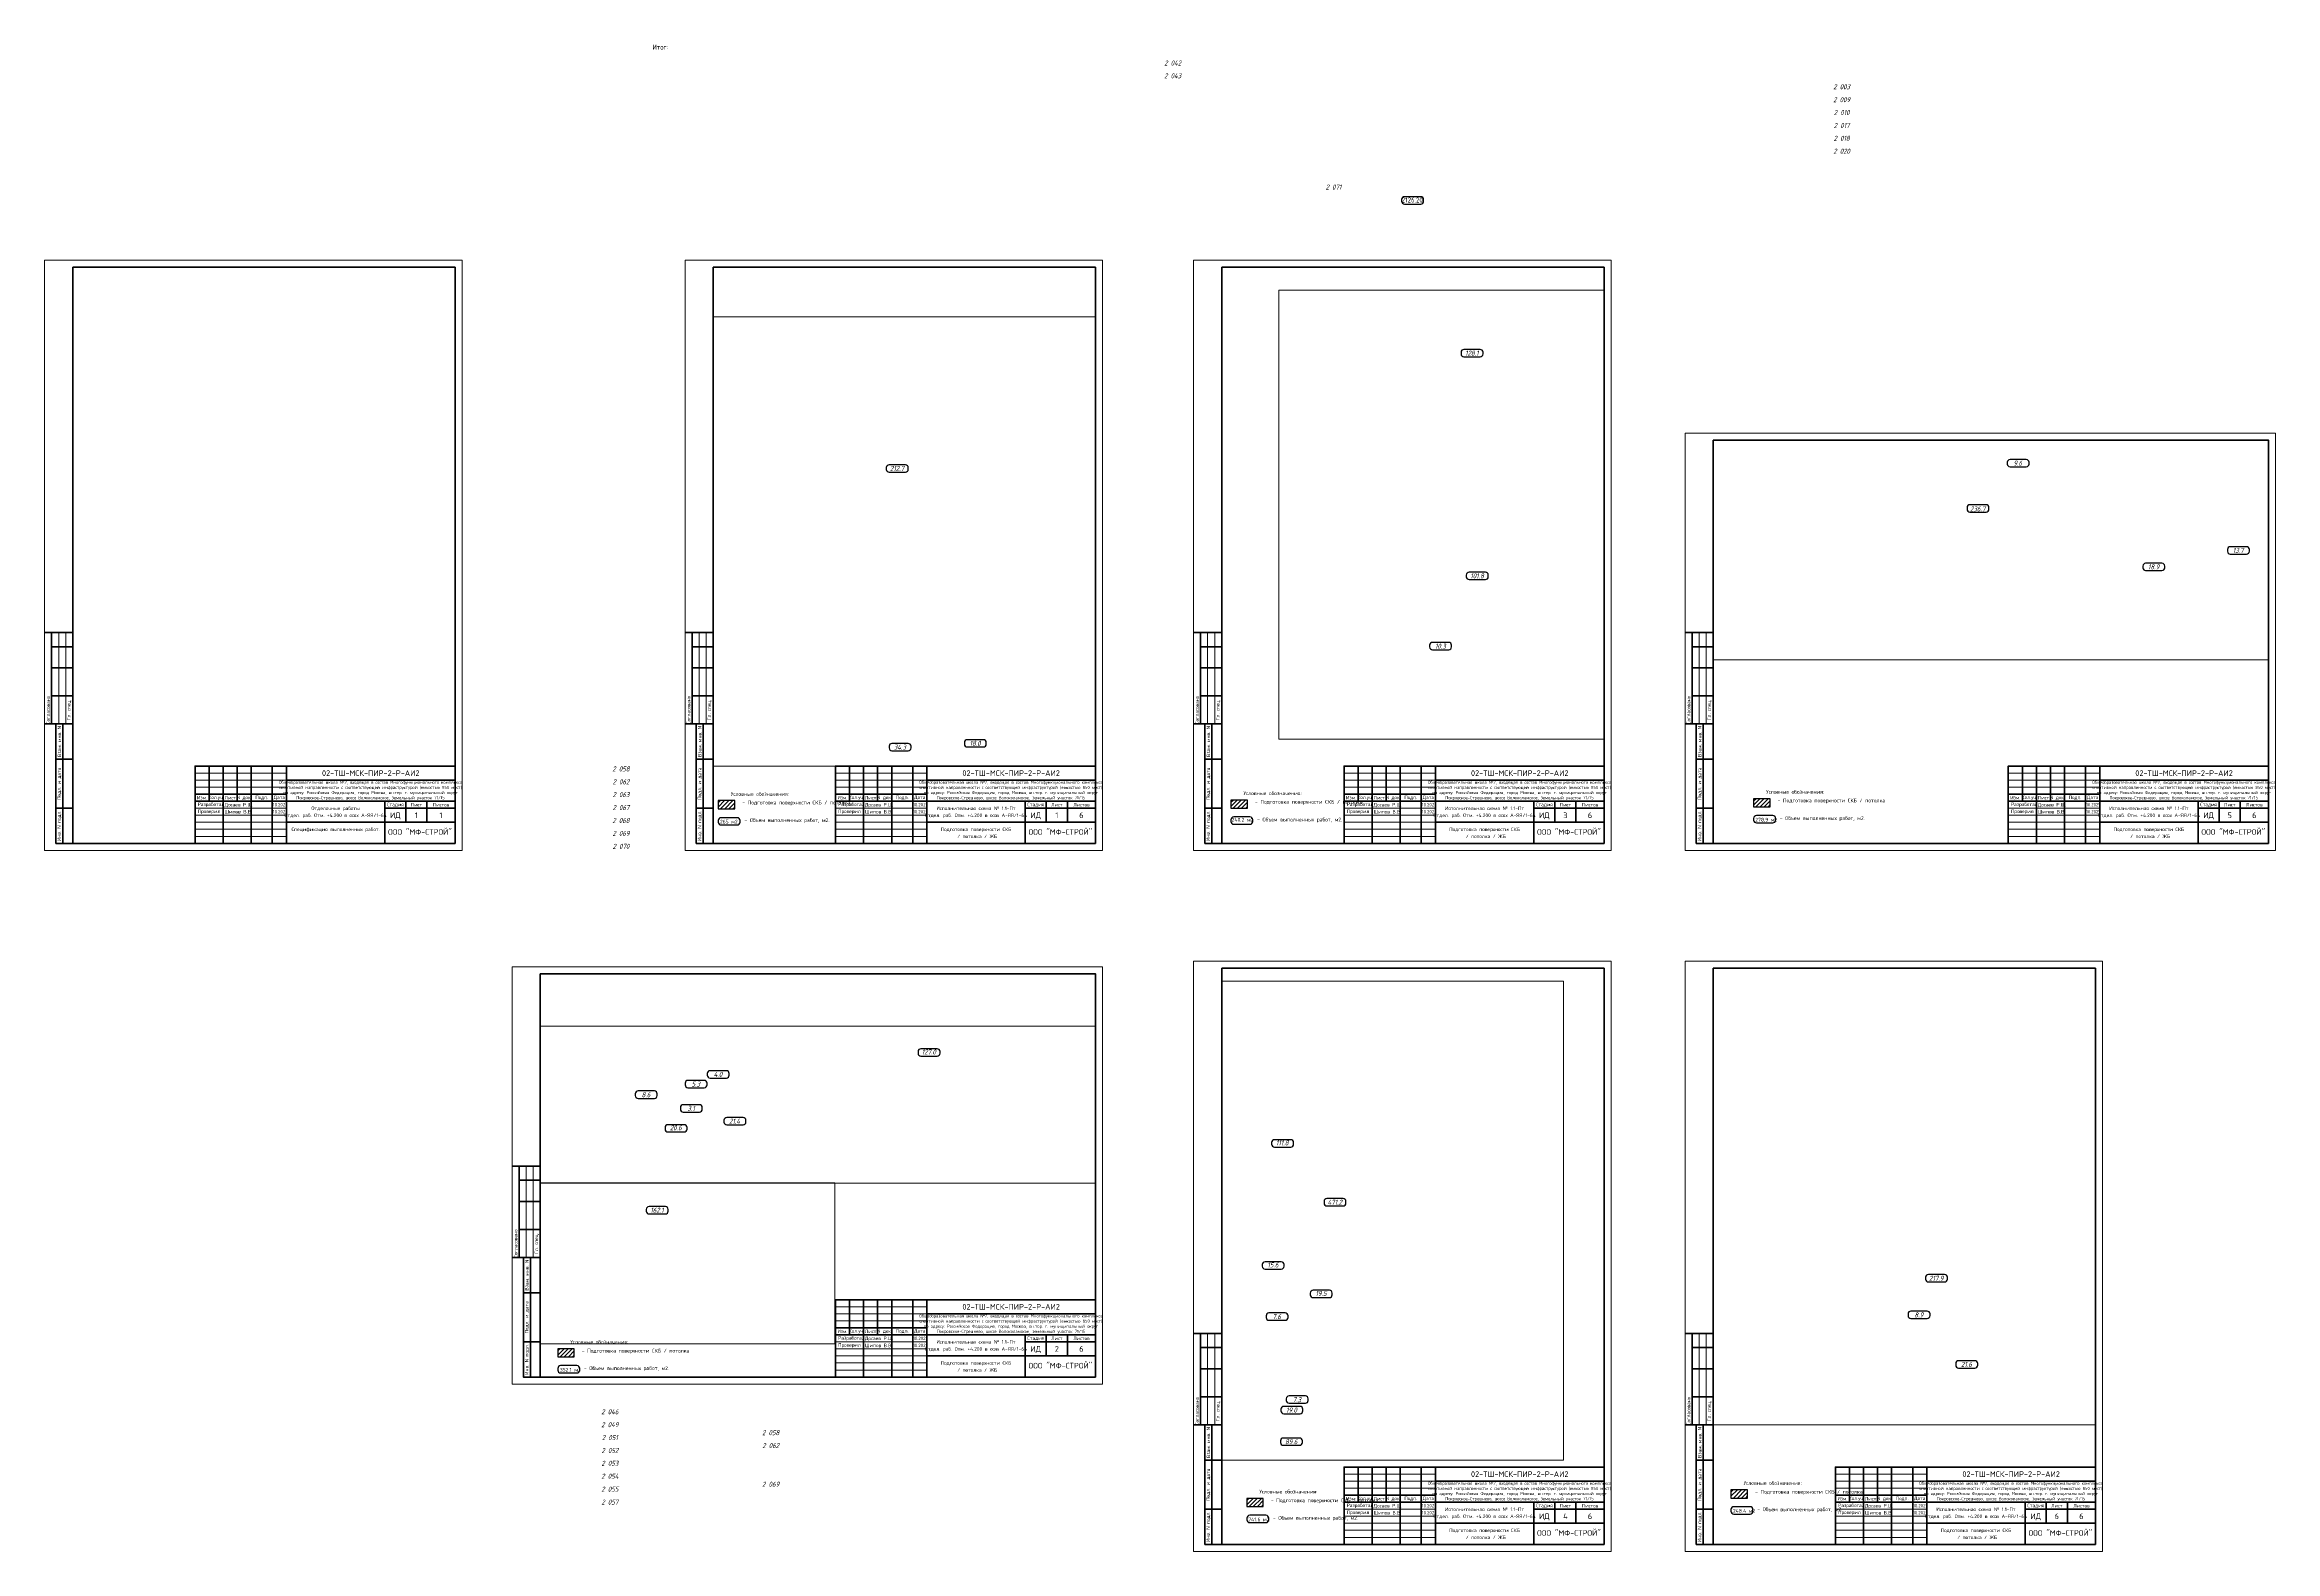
# Paper-space layout '2э' of a CAD drawing. Header units: millimetres. Extents: x 0 to 1587, y 0 to 1072.
import ezdxf
from ezdxf.enums import TextEntityAlignment as Align

# ---------------------------------------------------------------- set-up
doc = ezdxf.new("R2018")
doc.units = ezdxf.units.MM
doc.layers.add('0)ВЭ', color=7, linetype='Continuous', lineweight=15)
doc.layers.add('Условные обозначения', color=90, linetype='Continuous')
doc.styles.get("Standard").update_dxf_attribs({"font": 'arial.ttf'})
doc.styles.add('СПДС', font='isocpeur.ttf', dxfattribs={"width": 0.9})

# ---------------------------------------------------------------- blocks, each defined once
blk = doc.blocks.new('*U2200')
at = {"lineweight": 0}
blk.add_lwpolyline([(-292, -5), (5, -5), (5, 415), (-292, 415)], close=True, dxfattribs=at)
at = {"color": 0, "linetype": 'Continuous', "lineweight": 50}
blk.add_lwpolyline([(-272, 410), (0, 410), (0, 0), (-272, 0)], close=True, dxfattribs=at)
at = {"lineweight": 35}
for points in [[(-272, 150), (-292, 150)], [(-287, 85), (-287, 150)], [(-272, 140), (-287, 140)], [(-272, 125), (-287, 125)], [(-272, 105), (-287, 105)], [(-272, 85), (-292, 85)], [(-272, 85), (-284, 85), (-284, 0), (-272, 0)], [(-279, 0), (-279, 85)], [(-272, 60), (-284, 60)], [(-175, 55), (-175, 30)], [(-165, 55), (-165, 0)], [(-155, 55), (-155, 30)], [(-145, 55), (-145, 0)], [(-130, 55), (-130, 0)], [(-120, 55), (-120, 0)], [(-185, 35), (-120, 35)], [(-120, 45), (0, 45)], [(-272, 25), (-284, 25)], [(-185, 30), (0, 30)], [(-50, 30), (-50, 0)], [(-50, 25), (0, 25)], [(-35, 30), (-35, 15)], [(-20, 30), (-20, 15)], [(-120, 15), (0, 15)]]:
    blk.add_lwpolyline(points, dxfattribs=at)
at = {"lineweight": 18}
for points in [[(-282, 85), (-282, 150)], [(-277, 85), (-277, 150)], [(-185, 50), (-120, 50)], [(-185, 45), (-120, 45)], [(-185, 40), (-120, 40)], [(-185, 25), (-120, 25)], [(-185, 20), (-120, 20)], [(-185, 15), (-120, 15)], [(-185, 10), (-120, 10)], [(-185, 5), (-120, 5)]]:
    blk.add_lwpolyline(points, dxfattribs=at)
at = {"lineweight": 35}
blk.add_lwpolyline([(-185, 0), (0, 0), (0, 55), (-185, 55)], close=True, dxfattribs=at)
at = {"lineweight": 0}
blk.add_lwpolyline([(0, -5), (5, -5), (5, 0)], dxfattribs=at)
at = {"lineweight": -2, "char_height": 2.5, "attachment_point": 5, "rotation": 90, "style": 'СПДС'}
for s, insert, width in [('Согласовано', (-289.5, 95), 19.991), ('Гл. спец.', (-274.5, 95), 19.991), ('Взам. инв. N', (-281.5, 72.5), 24.991), ('Подл. и дата', (-281.5, 42.5), 34.991), ('Инв. N подл.', (-281.5, 12.5), 24.991)]:
    blk.add_mtext(s, dxfattribs=dict(at, insert=insert, width=width))
at = {"lineweight": -2, "char_height": 2.5, "style": 'СПДС'}
for s, insert, width, attachment_point in [('Изм.', (-180, 32.5), 10, 5), ('Кол.уч.', (-170, 32.5), 10, 5), ('Лист', (-160, 32.5), 10, 5), ('N док.', (-150, 32.5), 10, 5), ('Подп.', (-137.5, 32.5), 15, 5), ('Дата', (-125, 32.5), 10, 5), ('Разработал', (-183.1, 27.5), 17.953, 4), ('Проверил', (-183.1, 22.5), 17.953, 4), ('Стадия', (-42.5, 27.5), 15, 5), ('Лист', (-27.5, 27.5), 15, 5), ('Листов', (-10, 27.5), 20, 5)]:
    blk.add_mtext(s, dxfattribs=dict(at, insert=insert, width=width, attachment_point=attachment_point))
at = {"insert": (-119.3, 44.6), "char_height": 2.2, "attachment_point": 1, "style": 'СПДС'}
blk.add_mtext_dynamic_manual_height_columns('\\pxqc;Общеобразовательная школа №2, входящая в состав Многофункционального комплекса спортивной направленности с соответствующей инфраструктурой (емкостью 850 мест) \\Pпо адресу: Российская Федерация, город Москва, вн.тер. г. муниципальный округ Покровское-Стрешнево, шоссе Волоколамское, земельный участок 71/15', width=118.293, gutter_width=0, heights=[15.2], dxfattribs=at)
at = {"lineweight": 30, "width": 0.9, "flags": 104}
blk.add_attdef('ШАПКА', text='', height=3, dxfattribs=at).set_placement((-135, 281), align=Align.MIDDLE_CENTER)
at = {"style": 'СПДС'}
for tag, height, p in [('ШИФР_ПРОЕКТА', 4, (-60, 50)), ('НАИМЕНОВАНИЕ_ОБЪЕКТА2', 2.5, (-85, 20)), ('НАИМЕНОВАНИЕ_ОБЪЕКТА', 2.5, (-85, 25)), ('СТАДИЯ', 4, (-42.5, 20)), ('ЛИСТ_первый', 4, (-27.5, 20)), ('ЛИСТОВ', 4, (-10, 20)), ('НАИМЕНОВАНИЕ_ЧЕРТЕЖА2', 2.5, (-85, 5)), ('НАИМЕНОВАНИЕ_ЧЕРТЕЖА1', 2.5, (-85, 10)), ('ОРГАНИЗАЦИЯ_РАЗРАБОТЧИК1', 4, (-25, 8.1))]:
    blk.add_attdef(tag, text='', height=height, dxfattribs=at).set_placement(p, align=Align.MIDDLE_CENTER)
for tag, p in [('РАЗРАБОТЧИК', (-164, 27.5)), ('РУК.ГРУППЫ', (-164, 22.5))]:
    blk.add_attdef(tag, text='', height=2.5, dxfattribs=at).set_placement(p, align=Align.MIDDLE_LEFT)
at = {"style": 'СПДС', "width": 0.9}
for p in [(-129.6, 26.4), (-129.6, 21.4)]:
    blk.add_attdef('ДАТА', p, '', height=2.3, dxfattribs=at)
blk = doc.blocks.new('*U2201')
at = {"lineweight": 0}
blk.add_lwpolyline([(-292, -5), (5, -5), (5, 415), (-292, 415)], close=True, dxfattribs=at)
at = {"color": 0, "linetype": 'Continuous', "lineweight": 50}
blk.add_lwpolyline([(-272, 410), (0, 410), (0, 0), (-272, 0)], close=True, dxfattribs=at)
at = {"lineweight": 35}
for points in [[(-272, 150), (-292, 150)], [(-287, 85), (-287, 150)], [(-272, 140), (-287, 140)], [(-272, 125), (-287, 125)], [(-272, 105), (-287, 105)], [(-272, 85), (-292, 85)], [(-272, 85), (-284, 85), (-284, 0), (-272, 0)], [(-279, 0), (-279, 85)], [(-272, 60), (-284, 60)], [(-175, 55), (-175, 30)], [(-165, 55), (-165, 0)], [(-155, 55), (-155, 30)], [(-145, 55), (-145, 0)], [(-130, 55), (-130, 0)], [(-120, 55), (-120, 0)], [(-185, 35), (-120, 35)], [(-120, 45), (0, 45)], [(-272, 25), (-284, 25)], [(-185, 30), (0, 30)], [(-50, 30), (-50, 0)], [(-50, 25), (0, 25)], [(-35, 30), (-35, 15)], [(-20, 30), (-20, 15)], [(-120, 15), (0, 15)]]:
    blk.add_lwpolyline(points, dxfattribs=at)
at = {"lineweight": 18}
for points in [[(-282, 85), (-282, 150)], [(-277, 85), (-277, 150)], [(-185, 50), (-120, 50)], [(-185, 45), (-120, 45)], [(-185, 40), (-120, 40)], [(-185, 25), (-120, 25)], [(-185, 20), (-120, 20)], [(-185, 15), (-120, 15)], [(-185, 10), (-120, 10)], [(-185, 5), (-120, 5)]]:
    blk.add_lwpolyline(points, dxfattribs=at)
at = {"lineweight": 35}
blk.add_lwpolyline([(-185, 0), (0, 0), (0, 55), (-185, 55)], close=True, dxfattribs=at)
at = {"lineweight": 0}
blk.add_lwpolyline([(0, -5), (5, -5), (5, 0)], dxfattribs=at)
at = {"lineweight": -2, "char_height": 2.5, "attachment_point": 5, "rotation": 90, "style": 'СПДС'}
for s, insert, width in [('Согласовано', (-289.5, 95), 19.991), ('Гл. спец.', (-274.5, 95), 19.991), ('Взам. инв. N', (-281.5, 72.5), 24.991), ('Подл. и дата', (-281.5, 42.5), 34.991), ('Инв. N подл.', (-281.5, 12.5), 24.991)]:
    blk.add_mtext(s, dxfattribs=dict(at, insert=insert, width=width))
at = {"lineweight": -2, "char_height": 2.5, "style": 'СПДС'}
for s, insert, width, attachment_point in [('Изм.', (-180, 32.5), 10, 5), ('Кол.уч.', (-170, 32.5), 10, 5), ('Лист', (-160, 32.5), 10, 5), ('N док.', (-150, 32.5), 10, 5), ('Подп.', (-137.5, 32.5), 15, 5), ('Дата', (-125, 32.5), 10, 5), ('Разработал', (-183.1, 27.5), 17.953, 4), ('Проверил', (-183.1, 22.5), 17.953, 4), ('Стадия', (-42.5, 27.5), 15, 5), ('Лист', (-27.5, 27.5), 15, 5), ('Листов', (-10, 27.5), 20, 5)]:
    blk.add_mtext(s, dxfattribs=dict(at, insert=insert, width=width, attachment_point=attachment_point))
at = {"insert": (-119.3, 44.6), "char_height": 2.2, "attachment_point": 1, "style": 'СПДС'}
blk.add_mtext_dynamic_manual_height_columns('\\pxqc;Общеобразовательная школа №2, входящая в состав Многофункционального комплекса спортивной направленности с соответствующей инфраструктурой (емкостью 850 мест) \\Pпо адресу: Российская Федерация, город Москва, вн.тер. г. муниципальный округ Покровское-Стрешнево, шоссе Волоколамское, земельный участок 71/15', width=118.293, gutter_width=0, heights=[15.2], dxfattribs=at)
at = {"lineweight": 30, "width": 0.9, "flags": 104}
blk.add_attdef('ШАПКА', text='', height=3, dxfattribs=at).set_placement((-135, 281), align=Align.MIDDLE_CENTER)
at = {"style": 'СПДС'}
for tag, height, p in [('ШИФР_ПРОЕКТА', 4, (-60, 50)), ('НАИМЕНОВАНИЕ_ОБЪЕКТА2', 2.5, (-85, 20)), ('НАИМЕНОВАНИЕ_ОБЪЕКТА', 2.5, (-85, 25)), ('СТАДИЯ', 4, (-42.5, 20)), ('ЛИСТ_первый', 4, (-27.5, 20)), ('ЛИСТОВ', 4, (-10, 20)), ('НАИМЕНОВАНИЕ_ЧЕРТЕЖА2', 2.5, (-85, 5)), ('НАИМЕНОВАНИЕ_ЧЕРТЕЖА1', 2.5, (-85, 10)), ('ОРГАНИЗАЦИЯ_РАЗРАБОТЧИК1', 4, (-25, 8.1))]:
    blk.add_attdef(tag, text='', height=height, dxfattribs=at).set_placement(p, align=Align.MIDDLE_CENTER)
for tag, p in [('РАЗРАБОТЧИК', (-164, 27.5)), ('РУК.ГРУППЫ', (-164, 22.5))]:
    blk.add_attdef(tag, text='', height=2.5, dxfattribs=at).set_placement(p, align=Align.MIDDLE_LEFT)
at = {"style": 'СПДС', "width": 0.9}
for p in [(-129.6, 26.4), (-129.6, 21.4)]:
    blk.add_attdef('ДАТА', p, '', height=2.3, dxfattribs=at)
blk = doc.blocks.new('*U2202')
at = {"lineweight": 0}
blk.add_lwpolyline([(-415, -5), (5, -5), (5, 292), (-415, 292)], close=True, dxfattribs=at)
at = {"color": 0, "linetype": 'Continuous', "lineweight": 50}
blk.add_lwpolyline([(-395, 287), (0, 287), (0, 0), (-395, 0)], close=True, dxfattribs=at)
at = {"lineweight": 35}
for points in [[(-395, 150), (-415, 150)], [(-410, 85), (-410, 150)], [(-395, 140), (-410, 140)], [(-395, 125), (-410, 125)], [(-395, 105), (-410, 105)], [(-395, 85), (-415, 85)], [(-395, 85), (-407, 85), (-407, 0), (-395, 0)], [(-402, 0), (-402, 85)], [(-395, 60), (-407, 60)], [(-175, 55), (-175, 30)], [(-165, 55), (-165, 0)], [(-155, 55), (-155, 30)], [(-145, 55), (-145, 0)], [(-130, 55), (-130, 0)], [(-120, 55), (-120, 0)], [(-185, 35), (-120, 35)], [(-120, 45), (0, 45)], [(-395, 25), (-407, 25)], [(-185, 30), (0, 30)], [(-50, 30), (-50, 0)], [(-50, 25), (0, 25)], [(-35, 30), (-35, 15)], [(-20, 30), (-20, 15)], [(-120, 15), (0, 15)]]:
    blk.add_lwpolyline(points, dxfattribs=at)
at = {"lineweight": 18}
for points in [[(-405, 85), (-405, 150)], [(-400, 85), (-400, 150)], [(-185, 50), (-120, 50)], [(-185, 45), (-120, 45)], [(-185, 40), (-120, 40)], [(-185, 25), (-120, 25)], [(-185, 20), (-120, 20)], [(-185, 15), (-120, 15)], [(-185, 10), (-120, 10)], [(-185, 5), (-120, 5)]]:
    blk.add_lwpolyline(points, dxfattribs=at)
at = {"lineweight": 35}
blk.add_lwpolyline([(-185, 0), (0, 0), (0, 55), (-185, 55)], close=True, dxfattribs=at)
at = {"lineweight": 0}
blk.add_lwpolyline([(0, -5), (5, -5), (5, 0)], dxfattribs=at)
at = {"lineweight": -2, "char_height": 2.5, "attachment_point": 5, "rotation": 90, "style": 'СПДС'}
for s, insert, width in [('Согласовано', (-412.5, 95), 19.991), ('Гл. спец.', (-397.5, 95), 19.991), ('Взам. инв. N', (-404.5, 72.5), 24.991), ('Подл. и дата', (-404.5, 42.5), 34.991), ('Инв. N подл.', (-404.5, 12.5), 24.991)]:
    blk.add_mtext(s, dxfattribs=dict(at, insert=insert, width=width))
at = {"lineweight": -2, "char_height": 2.5, "style": 'СПДС'}
for s, insert, width, attachment_point in [('Изм.', (-180, 32.5), 10, 5), ('Кол.уч.', (-170, 32.5), 10, 5), ('Лист', (-160, 32.5), 10, 5), ('N док.', (-150, 32.5), 10, 5), ('Подп.', (-137.5, 32.5), 15, 5), ('Дата', (-125, 32.5), 10, 5), ('Разработал', (-183.1, 27.5), 17.953, 4), ('Проверил', (-183.1, 22.5), 17.953, 4), ('Стадия', (-42.5, 27.5), 15, 5), ('Лист', (-27.5, 27.5), 15, 5), ('Листов', (-10, 27.5), 20, 5)]:
    blk.add_mtext(s, dxfattribs=dict(at, insert=insert, width=width, attachment_point=attachment_point))
at = {"insert": (-119.3, 44.6), "char_height": 2.2, "attachment_point": 1, "style": 'СПДС'}
blk.add_mtext_dynamic_manual_height_columns('\\pxqc;Общеобразовательная школа №2, входящая в состав Многофункционального комплекса спортивной направленности с соответствующей инфраструктурой (емкостью 850 мест) \\Pпо адресу: Российская Федерация, город Москва, вн.тер. г. муниципальный округ Покровское-Стрешнево, шоссе Волоколамское, земельный участок 71/15', width=118.293, gutter_width=0, heights=[15.2], dxfattribs=at)
at = {"lineweight": 30, "width": 0.9, "flags": 104}
blk.add_attdef('ШАПКА', text='', height=3, dxfattribs=at).set_placement((-135, 281), align=Align.MIDDLE_CENTER)
at = {"style": 'СПДС'}
for tag, height, p in [('ШИФР_ПРОЕКТА', 4, (-60, 50)), ('НАИМЕНОВАНИЕ_ОБЪЕКТА2', 2.5, (-85, 20)), ('НАИМЕНОВАНИЕ_ОБЪЕКТА', 2.5, (-85, 25)), ('СТАДИЯ', 4, (-42.5, 20)), ('ЛИСТ_первый', 4, (-27.5, 20)), ('ЛИСТОВ', 4, (-10, 20)), ('НАИМЕНОВАНИЕ_ЧЕРТЕЖА2', 2.5, (-85, 5)), ('НАИМЕНОВАНИЕ_ЧЕРТЕЖА1', 2.5, (-85, 10)), ('ОРГАНИЗАЦИЯ_РАЗРАБОТЧИК1', 4, (-25, 8.1))]:
    blk.add_attdef(tag, text='', height=height, dxfattribs=at).set_placement(p, align=Align.MIDDLE_CENTER)
for tag, p in [('РАЗРАБОТЧИК', (-164, 27.5)), ('РУК.ГРУППЫ', (-164, 22.5))]:
    blk.add_attdef(tag, text='', height=2.5, dxfattribs=at).set_placement(p, align=Align.MIDDLE_LEFT)
at = {"style": 'СПДС', "width": 0.9}
for p in [(-129.6, 26.4), (-129.6, 21.4)]:
    blk.add_attdef('ДАТА', p, '', height=2.3, dxfattribs=at)
blk = doc.blocks.new('*U2198')
at = {"lineweight": 0}
blk.add_lwpolyline([(-292, -5), (5, -5), (5, 415), (-292, 415)], close=True, dxfattribs=at)
at = {"color": 0, "linetype": 'Continuous', "lineweight": 50}
blk.add_lwpolyline([(-272, 410), (0, 410), (0, 0), (-272, 0)], close=True, dxfattribs=at)
at = {"lineweight": 35}
for points in [[(-272, 150), (-292, 150)], [(-287, 85), (-287, 150)], [(-272, 140), (-287, 140)], [(-272, 125), (-287, 125)], [(-272, 105), (-287, 105)], [(-272, 85), (-292, 85)], [(-272, 85), (-284, 85), (-284, 0), (-272, 0)], [(-279, 0), (-279, 85)], [(-272, 60), (-284, 60)], [(-175, 55), (-175, 30)], [(-165, 55), (-165, 0)], [(-155, 55), (-155, 30)], [(-145, 55), (-145, 0)], [(-130, 55), (-130, 0)], [(-120, 55), (-120, 0)], [(-185, 35), (-120, 35)], [(-120, 45), (0, 45)], [(-272, 25), (-284, 25)], [(-185, 30), (0, 30)], [(-50, 30), (-50, 0)], [(-50, 25), (0, 25)], [(-35, 30), (-35, 15)], [(-20, 30), (-20, 15)], [(-120, 15), (0, 15)]]:
    blk.add_lwpolyline(points, dxfattribs=at)
at = {"lineweight": 18}
for points in [[(-282, 85), (-282, 150)], [(-277, 85), (-277, 150)], [(-185, 50), (-120, 50)], [(-185, 45), (-120, 45)], [(-185, 40), (-120, 40)], [(-185, 25), (-120, 25)], [(-185, 20), (-120, 20)], [(-185, 15), (-120, 15)], [(-185, 10), (-120, 10)], [(-185, 5), (-120, 5)]]:
    blk.add_lwpolyline(points, dxfattribs=at)
at = {"lineweight": 35}
blk.add_lwpolyline([(-185, 0), (0, 0), (0, 55), (-185, 55)], close=True, dxfattribs=at)
at = {"lineweight": 0}
blk.add_lwpolyline([(0, -5), (5, -5), (5, 0)], dxfattribs=at)
at = {"lineweight": -2, "char_height": 2.5, "attachment_point": 5, "rotation": 90, "style": 'СПДС'}
for s, insert, width in [('Согласовано', (-289.5, 95), 19.991), ('Гл. спец.', (-274.5, 95), 19.991), ('Взам. инв. N', (-281.5, 72.5), 24.991), ('Подл. и дата', (-281.5, 42.5), 34.991), ('Инв. N подл.', (-281.5, 12.5), 24.991)]:
    blk.add_mtext(s, dxfattribs=dict(at, insert=insert, width=width))
at = {"lineweight": -2, "char_height": 2.5, "style": 'СПДС'}
for s, insert, width, attachment_point in [('Изм.', (-180, 32.5), 10, 5), ('Кол.уч.', (-170, 32.5), 10, 5), ('Лист', (-160, 32.5), 10, 5), ('N док.', (-150, 32.5), 10, 5), ('Подп.', (-137.5, 32.5), 15, 5), ('Дата', (-125, 32.5), 10, 5), ('Разработал', (-183.1, 27.5), 17.953, 4), ('Проверил', (-183.1, 22.5), 17.953, 4), ('Стадия', (-42.5, 27.5), 15, 5), ('Лист', (-27.5, 27.5), 15, 5), ('Листов', (-10, 27.5), 20, 5)]:
    blk.add_mtext(s, dxfattribs=dict(at, insert=insert, width=width, attachment_point=attachment_point))
at = {"insert": (-119.3, 44.6), "char_height": 2.2, "attachment_point": 1, "style": 'СПДС'}
blk.add_mtext_dynamic_manual_height_columns('\\pxqc;Общеобразовательная школа №2, входящая в состав Многофункционального комплекса спортивной направленности с соответствующей инфраструктурой (емкостью 850 мест) \\Pпо адресу: Российская Федерация, город Москва, вн.тер. г. муниципальный округ Покровское-Стрешнево, шоссе Волоколамское, земельный участок 71/15', width=118.293, gutter_width=0, heights=[15.2], dxfattribs=at)
at = {"lineweight": 30, "width": 0.9, "flags": 104}
blk.add_attdef('ШАПКА', text='', height=3, dxfattribs=at).set_placement((-135, 281), align=Align.MIDDLE_CENTER)
at = {"style": 'СПДС'}
for tag, height, p in [('ШИФР_ПРОЕКТА', 4, (-60, 50)), ('НАИМЕНОВАНИЕ_ОБЪЕКТА2', 2.5, (-85, 20)), ('НАИМЕНОВАНИЕ_ОБЪЕКТА', 2.5, (-85, 25)), ('СТАДИЯ', 4, (-42.5, 20)), ('ЛИСТ_первый', 4, (-27.5, 20)), ('ЛИСТОВ', 4, (-10, 20)), ('НАИМЕНОВАНИЕ_ЧЕРТЕЖА2', 2.5, (-85, 5)), ('НАИМЕНОВАНИЕ_ЧЕРТЕЖА1', 2.5, (-85, 10)), ('ОРГАНИЗАЦИЯ_РАЗРАБОТЧИК1', 4, (-25, 8.1))]:
    blk.add_attdef(tag, text='', height=height, dxfattribs=at).set_placement(p, align=Align.MIDDLE_CENTER)
for tag, p in [('РАЗРАБОТЧИК', (-164, 27.5)), ('РУК.ГРУППЫ', (-164, 22.5))]:
    blk.add_attdef(tag, text='', height=2.5, dxfattribs=at).set_placement(p, align=Align.MIDDLE_LEFT)
at = {"style": 'СПДС', "width": 0.9}
for p in [(-129.6, 26.4), (-129.6, 21.4)]:
    blk.add_attdef('ДАТА', p, '', height=2.3, dxfattribs=at)
blk = doc.blocks.new('*U2199')
at = {"lineweight": 0}
blk.add_lwpolyline([(-292, -5), (5, -5), (5, 415), (-292, 415)], close=True, dxfattribs=at)
at = {"color": 0, "linetype": 'Continuous', "lineweight": 50}
blk.add_lwpolyline([(-272, 410), (0, 410), (0, 0), (-272, 0)], close=True, dxfattribs=at)
at = {"lineweight": 35}
for points in [[(-272, 150), (-292, 150)], [(-287, 85), (-287, 150)], [(-272, 140), (-287, 140)], [(-272, 125), (-287, 125)], [(-272, 105), (-287, 105)], [(-272, 85), (-292, 85)], [(-272, 85), (-284, 85), (-284, 0), (-272, 0)], [(-279, 0), (-279, 85)], [(-272, 60), (-284, 60)], [(-175, 55), (-175, 30)], [(-165, 55), (-165, 0)], [(-155, 55), (-155, 30)], [(-145, 55), (-145, 0)], [(-130, 55), (-130, 0)], [(-120, 55), (-120, 0)], [(-185, 35), (-120, 35)], [(-120, 45), (0, 45)], [(-272, 25), (-284, 25)], [(-185, 30), (0, 30)], [(-50, 30), (-50, 0)], [(-50, 25), (0, 25)], [(-35, 30), (-35, 15)], [(-20, 30), (-20, 15)], [(-120, 15), (0, 15)]]:
    blk.add_lwpolyline(points, dxfattribs=at)
at = {"lineweight": 18}
for points in [[(-282, 85), (-282, 150)], [(-277, 85), (-277, 150)], [(-185, 50), (-120, 50)], [(-185, 45), (-120, 45)], [(-185, 40), (-120, 40)], [(-185, 25), (-120, 25)], [(-185, 20), (-120, 20)], [(-185, 15), (-120, 15)], [(-185, 10), (-120, 10)], [(-185, 5), (-120, 5)]]:
    blk.add_lwpolyline(points, dxfattribs=at)
at = {"lineweight": 35}
blk.add_lwpolyline([(-185, 0), (0, 0), (0, 55), (-185, 55)], close=True, dxfattribs=at)
at = {"lineweight": 0}
blk.add_lwpolyline([(0, -5), (5, -5), (5, 0)], dxfattribs=at)
at = {"lineweight": -2, "char_height": 2.5, "attachment_point": 5, "rotation": 90, "style": 'СПДС'}
for s, insert, width in [('Согласовано', (-289.5, 95), 19.991), ('Гл. спец.', (-274.5, 95), 19.991), ('Взам. инв. N', (-281.5, 72.5), 24.991), ('Подл. и дата', (-281.5, 42.5), 34.991), ('Инв. N подл.', (-281.5, 12.5), 24.991)]:
    blk.add_mtext(s, dxfattribs=dict(at, insert=insert, width=width))
at = {"lineweight": -2, "char_height": 2.5, "style": 'СПДС'}
for s, insert, width, attachment_point in [('Изм.', (-180, 32.5), 10, 5), ('Кол.уч.', (-170, 32.5), 10, 5), ('Лист', (-160, 32.5), 10, 5), ('N док.', (-150, 32.5), 10, 5), ('Подп.', (-137.5, 32.5), 15, 5), ('Дата', (-125, 32.5), 10, 5), ('Разработал', (-183.1, 27.5), 17.953, 4), ('Проверил', (-183.1, 22.5), 17.953, 4), ('Стадия', (-42.5, 27.5), 15, 5), ('Лист', (-27.5, 27.5), 15, 5), ('Листов', (-10, 27.5), 20, 5)]:
    blk.add_mtext(s, dxfattribs=dict(at, insert=insert, width=width, attachment_point=attachment_point))
at = {"insert": (-119.3, 44.6), "char_height": 2.2, "attachment_point": 1, "style": 'СПДС'}
blk.add_mtext_dynamic_manual_height_columns('\\pxqc;Общеобразовательная школа №2, входящая в состав Многофункционального комплекса спортивной направленности с соответствующей инфраструктурой (емкостью 850 мест) \\Pпо адресу: Российская Федерация, город Москва, вн.тер. г. муниципальный округ Покровское-Стрешнево, шоссе Волоколамское, земельный участок 71/15', width=118.293, gutter_width=0, heights=[15.2], dxfattribs=at)
at = {"lineweight": 30, "width": 0.9, "flags": 104}
blk.add_attdef('ШАПКА', text='', height=3, dxfattribs=at).set_placement((-135, 281), align=Align.MIDDLE_CENTER)
at = {"style": 'СПДС'}
for tag, height, p in [('ШИФР_ПРОЕКТА', 4, (-60, 50)), ('НАИМЕНОВАНИЕ_ОБЪЕКТА2', 2.5, (-85, 20)), ('НАИМЕНОВАНИЕ_ОБЪЕКТА', 2.5, (-85, 25)), ('СТАДИЯ', 4, (-42.5, 20)), ('ЛИСТ_первый', 4, (-27.5, 20)), ('ЛИСТОВ', 4, (-10, 20)), ('НАИМЕНОВАНИЕ_ЧЕРТЕЖА2', 2.5, (-85, 5)), ('НАИМЕНОВАНИЕ_ЧЕРТЕЖА1', 2.5, (-85, 10)), ('ОРГАНИЗАЦИЯ_РАЗРАБОТЧИК1', 4, (-25, 8.1))]:
    blk.add_attdef(tag, text='', height=height, dxfattribs=at).set_placement(p, align=Align.MIDDLE_CENTER)
for tag, p in [('РАЗРАБОТЧИК', (-164, 27.5)), ('РУК.ГРУППЫ', (-164, 22.5))]:
    blk.add_attdef(tag, text='', height=2.5, dxfattribs=at).set_placement(p, align=Align.MIDDLE_LEFT)
at = {"style": 'СПДС', "width": 0.9}
for p in [(-129.6, 26.4), (-129.6, 21.4)]:
    blk.add_attdef('ДАТА', p, '', height=2.3, dxfattribs=at)
blk = doc.blocks.new('*U2203')
at = {"lineweight": 0}
blk.add_lwpolyline([(-415, -5), (5, -5), (5, 292), (-415, 292)], close=True, dxfattribs=at)
at = {"color": 0, "linetype": 'Continuous', "lineweight": 50}
blk.add_lwpolyline([(-395, 287), (0, 287), (0, 0), (-395, 0)], close=True, dxfattribs=at)
at = {"lineweight": 35}
for points in [[(-395, 150), (-415, 150)], [(-410, 85), (-410, 150)], [(-395, 140), (-410, 140)], [(-395, 125), (-410, 125)], [(-395, 105), (-410, 105)], [(-395, 85), (-415, 85)], [(-395, 85), (-407, 85), (-407, 0), (-395, 0)], [(-402, 0), (-402, 85)], [(-395, 60), (-407, 60)], [(-175, 55), (-175, 30)], [(-165, 55), (-165, 0)], [(-155, 55), (-155, 30)], [(-145, 55), (-145, 0)], [(-130, 55), (-130, 0)], [(-120, 55), (-120, 0)], [(-185, 35), (-120, 35)], [(-120, 45), (0, 45)], [(-395, 25), (-407, 25)], [(-185, 30), (0, 30)], [(-50, 30), (-50, 0)], [(-50, 25), (0, 25)], [(-35, 30), (-35, 15)], [(-20, 30), (-20, 15)], [(-120, 15), (0, 15)]]:
    blk.add_lwpolyline(points, dxfattribs=at)
at = {"lineweight": 18}
for points in [[(-405, 85), (-405, 150)], [(-400, 85), (-400, 150)], [(-185, 50), (-120, 50)], [(-185, 45), (-120, 45)], [(-185, 40), (-120, 40)], [(-185, 25), (-120, 25)], [(-185, 20), (-120, 20)], [(-185, 15), (-120, 15)], [(-185, 10), (-120, 10)], [(-185, 5), (-120, 5)]]:
    blk.add_lwpolyline(points, dxfattribs=at)
at = {"lineweight": 35}
blk.add_lwpolyline([(-185, 0), (0, 0), (0, 55), (-185, 55)], close=True, dxfattribs=at)
at = {"lineweight": 0}
blk.add_lwpolyline([(0, -5), (5, -5), (5, 0)], dxfattribs=at)
at = {"lineweight": -2, "char_height": 2.5, "attachment_point": 5, "rotation": 90, "style": 'СПДС'}
for s, insert, width in [('Согласовано', (-412.5, 95), 19.991), ('Гл. спец.', (-397.5, 95), 19.991), ('Взам. инв. N', (-404.5, 72.5), 24.991), ('Подл. и дата', (-404.5, 42.5), 34.991), ('Инв. N подл.', (-404.5, 12.5), 24.991)]:
    blk.add_mtext(s, dxfattribs=dict(at, insert=insert, width=width))
at = {"lineweight": -2, "char_height": 2.5, "style": 'СПДС'}
for s, insert, width, attachment_point in [('Изм.', (-180, 32.5), 10, 5), ('Кол.уч.', (-170, 32.5), 10, 5), ('Лист', (-160, 32.5), 10, 5), ('N док.', (-150, 32.5), 10, 5), ('Подп.', (-137.5, 32.5), 15, 5), ('Дата', (-125, 32.5), 10, 5), ('Разработал', (-183.1, 27.5), 17.953, 4), ('Проверил', (-183.1, 22.5), 17.953, 4), ('Стадия', (-42.5, 27.5), 15, 5), ('Лист', (-27.5, 27.5), 15, 5), ('Листов', (-10, 27.5), 20, 5)]:
    blk.add_mtext(s, dxfattribs=dict(at, insert=insert, width=width, attachment_point=attachment_point))
at = {"insert": (-119.3, 44.6), "char_height": 2.2, "attachment_point": 1, "style": 'СПДС'}
blk.add_mtext_dynamic_manual_height_columns('\\pxqc;Общеобразовательная школа №2, входящая в состав Многофункционального комплекса спортивной направленности с соответствующей инфраструктурой (емкостью 850 мест) \\Pпо адресу: Российская Федерация, город Москва, вн.тер. г. муниципальный округ Покровское-Стрешнево, шоссе Волоколамское, земельный участок 71/15', width=118.293, gutter_width=0, heights=[15.2], dxfattribs=at)
at = {"lineweight": 30, "width": 0.9, "flags": 104}
blk.add_attdef('ШАПКА', text='', height=3, dxfattribs=at).set_placement((-135, 281), align=Align.MIDDLE_CENTER)
at = {"style": 'СПДС'}
for tag, height, p in [('ШИФР_ПРОЕКТА', 4, (-60, 50)), ('НАИМЕНОВАНИЕ_ОБЪЕКТА2', 2.5, (-85, 20)), ('НАИМЕНОВАНИЕ_ОБЪЕКТА', 2.5, (-85, 25)), ('СТАДИЯ', 4, (-42.5, 20)), ('ЛИСТ_первый', 4, (-27.5, 20)), ('ЛИСТОВ', 4, (-10, 20)), ('НАИМЕНОВАНИЕ_ЧЕРТЕЖА2', 2.5, (-85, 5)), ('НАИМЕНОВАНИЕ_ЧЕРТЕЖА1', 2.5, (-85, 10)), ('ОРГАНИЗАЦИЯ_РАЗРАБОТЧИК1', 4, (-25, 8.1))]:
    blk.add_attdef(tag, text='', height=height, dxfattribs=at).set_placement(p, align=Align.MIDDLE_CENTER)
for tag, p in [('РАЗРАБОТЧИК', (-164, 27.5)), ('РУК.ГРУППЫ', (-164, 22.5))]:
    blk.add_attdef(tag, text='', height=2.5, dxfattribs=at).set_placement(p, align=Align.MIDDLE_LEFT)
at = {"style": 'СПДС', "width": 0.9}
for p in [(-129.6, 26.4), (-129.6, 21.4)]:
    blk.add_attdef('ДАТА', p, '', height=2.3, dxfattribs=at)
blk = doc.blocks.new('*U2204')
at = {"lineweight": 0}
blk.add_lwpolyline([(-292, -5), (5, -5), (5, 415), (-292, 415)], close=True, dxfattribs=at)
at = {"color": 0, "linetype": 'Continuous', "lineweight": 50}
blk.add_lwpolyline([(-272, 410), (0, 410), (0, 0), (-272, 0)], close=True, dxfattribs=at)
at = {"lineweight": 35}
for points in [[(-272, 150), (-292, 150)], [(-287, 85), (-287, 150)], [(-272, 140), (-287, 140)], [(-272, 125), (-287, 125)], [(-272, 105), (-287, 105)], [(-272, 85), (-292, 85)], [(-272, 85), (-284, 85), (-284, 0), (-272, 0)], [(-279, 0), (-279, 85)], [(-272, 60), (-284, 60)], [(-175, 55), (-175, 30)], [(-165, 55), (-165, 0)], [(-155, 55), (-155, 30)], [(-145, 55), (-145, 0)], [(-130, 55), (-130, 0)], [(-120, 55), (-120, 0)], [(-185, 35), (-120, 35)], [(-120, 45), (0, 45)], [(-272, 25), (-284, 25)], [(-185, 30), (0, 30)], [(-50, 30), (-50, 0)], [(-50, 25), (0, 25)], [(-35, 30), (-35, 15)], [(-20, 30), (-20, 15)], [(-120, 15), (0, 15)]]:
    blk.add_lwpolyline(points, dxfattribs=at)
at = {"lineweight": 18}
for points in [[(-282, 85), (-282, 150)], [(-277, 85), (-277, 150)], [(-185, 50), (-120, 50)], [(-185, 45), (-120, 45)], [(-185, 40), (-120, 40)], [(-185, 25), (-120, 25)], [(-185, 20), (-120, 20)], [(-185, 15), (-120, 15)], [(-185, 10), (-120, 10)], [(-185, 5), (-120, 5)]]:
    blk.add_lwpolyline(points, dxfattribs=at)
at = {"lineweight": 35}
blk.add_lwpolyline([(-185, 0), (0, 0), (0, 55), (-185, 55)], close=True, dxfattribs=at)
at = {"lineweight": 0}
blk.add_lwpolyline([(0, -5), (5, -5), (5, 0)], dxfattribs=at)
at = {"lineweight": -2, "char_height": 2.5, "attachment_point": 5, "rotation": 90, "style": 'СПДС'}
for s, insert, width in [('Согласовано', (-289.5, 95), 19.991), ('Гл. спец.', (-274.5, 95), 19.991), ('Взам. инв. N', (-281.5, 72.5), 24.991), ('Подл. и дата', (-281.5, 42.5), 34.991), ('Инв. N подл.', (-281.5, 12.5), 24.991)]:
    blk.add_mtext(s, dxfattribs=dict(at, insert=insert, width=width))
at = {"lineweight": -2, "char_height": 2.5, "style": 'СПДС'}
for s, insert, width, attachment_point in [('Изм.', (-180, 32.5), 10, 5), ('Кол.уч.', (-170, 32.5), 10, 5), ('Лист', (-160, 32.5), 10, 5), ('N док.', (-150, 32.5), 10, 5), ('Подп.', (-137.5, 32.5), 15, 5), ('Дата', (-125, 32.5), 10, 5), ('Разработал', (-183.1, 27.5), 17.953, 4), ('Проверил', (-183.1, 22.5), 17.953, 4), ('Стадия', (-42.5, 27.5), 15, 5), ('Лист', (-27.5, 27.5), 15, 5), ('Листов', (-10, 27.5), 20, 5)]:
    blk.add_mtext(s, dxfattribs=dict(at, insert=insert, width=width, attachment_point=attachment_point))
at = {"insert": (-119.3, 44.6), "char_height": 2.2, "attachment_point": 1, "style": 'СПДС'}
blk.add_mtext_dynamic_manual_height_columns('\\pxqc;Общеобразовательная школа №2, входящая в состав Многофункционального комплекса спортивной направленности с соответствующей инфраструктурой (емкостью 850 мест) \\Pпо адресу: Российская Федерация, город Москва, вн.тер. г. муниципальный округ Покровское-Стрешнево, шоссе Волоколамское, земельный участок 71/15', width=118.293, gutter_width=0, heights=[15.2], dxfattribs=at)
at = {"lineweight": 30, "width": 0.9, "flags": 104}
blk.add_attdef('ШАПКА', text='', height=3, dxfattribs=at).set_placement((-135, 281), align=Align.MIDDLE_CENTER)
at = {"style": 'СПДС'}
for tag, height, p in [('ШИФР_ПРОЕКТА', 4, (-60, 50)), ('НАИМЕНОВАНИЕ_ОБЪЕКТА2', 2.5, (-85, 20)), ('НАИМЕНОВАНИЕ_ОБЪЕКТА', 2.5, (-85, 25)), ('СТАДИЯ', 4, (-42.5, 20)), ('ЛИСТ_первый', 4, (-27.5, 20)), ('ЛИСТОВ', 4, (-10, 20)), ('НАИМЕНОВАНИЕ_ЧЕРТЕЖА2', 2.5, (-85, 5)), ('НАИМЕНОВАНИЕ_ЧЕРТЕЖА1', 2.5, (-85, 10)), ('ОРГАНИЗАЦИЯ_РАЗРАБОТЧИК1', 4, (-25, 8.1))]:
    blk.add_attdef(tag, text='', height=height, dxfattribs=at).set_placement(p, align=Align.MIDDLE_CENTER)
for tag, p in [('РАЗРАБОТЧИК', (-164, 27.5)), ('РУК.ГРУППЫ', (-164, 22.5))]:
    blk.add_attdef(tag, text='', height=2.5, dxfattribs=at).set_placement(p, align=Align.MIDDLE_LEFT)
at = {"style": 'СПДС', "width": 0.9}
for p in [(-129.6, 26.4), (-129.6, 21.4)]:
    blk.add_attdef('ДАТА', p, '', height=2.3, dxfattribs=at)

psp = doc.layouts.new('2э')

# ---------------------------------------------------------------- hatches: boundary and pattern name
h = psp.add_hatch()
h.set_pattern_fill('ANSI31', color=5, scale=0.655551)
h.set_pattern_definition([(45, (-436.272, 273.6338), (-1.471754, 1.471754), [])])
h.paths.add_polyline_path([(479.2, 534.3), (479.2, 528.5), (491, 528.5), (491, 534.3)])
h = psp.add_hatch()
h.set_pattern_fill('ANSI31', color=5, scale=0.655551)
h.set_pattern_definition([(45, (-71.565, 274.091), (-1.471754, 1.471754), [])])
h.paths.add_polyline_path([(843.9, 534.7), (843.9, 529), (855.7, 529), (855.7, 534.7)])
h = psp.add_hatch()
h.set_pattern_fill('ANSI31', color=5, scale=0.655551)
h.set_pattern_definition([(45, (300.2513, 275.0943), (-1.471754, 1.471754), [])])
h.paths.add_polyline_path([(1215.7, 535.7), (1215.7, 530), (1227.5, 530), (1227.5, 535.7)])
h = psp.add_hatch()
h.set_pattern_fill('ANSI31', color=5, scale=0.655551)
h.set_pattern_definition([(45, (-550.4568, -116.4268), (-1.471754, 1.471754), [])])
h.paths.add_polyline_path([(365, 144.2), (365, 138.5), (376.8, 138.5), (376.8, 144.2)])
h = psp.add_hatch()
h.set_pattern_fill('ANSI31', color=5, scale=0.655551)
h.set_pattern_definition([(45, (-60.2577, -222.9303), (-1.471754, 1.471754), [])])
h.paths.add_polyline_path([(855.2, 37.7), (855.2, 31.9), (867, 31.9), (867, 37.7)])
h = psp.add_hatch()
h.set_pattern_fill('ANSI31', color=5, scale=0.655551)
h.set_pattern_definition([(45, (284.2344, -216.8475), (-1.471754, 1.471754), [])])
h.paths.add_polyline_path([(1199.7, 43.8), (1199.7, 38), (1211.5, 38), (1211.5, 43.8)])

# ---------------------------------------------------------------- linework, layer by layer
at = {"color": 1, "lineweight": 30}
for points in [[(967.4, 958.9), (979, 958.9, 0.414214), (981, 960.9), (981, 962.1, 0.414214), (979, 964.1), (967.4, 964.1, 0.414214), (965.4, 962.1), (965.4, 960.9, 0.414214)], [(1009.7, 850.2), (1021.3, 850.2, 0.414214), (1023.3, 852.2), (1023.3, 853.4, 0.414214), (1021.3, 855.4), (1009.7, 855.4, 0.414214), (1007.7, 853.4), (1007.7, 852.2, 0.414214)], [(600.8, 768.1), (612.4, 768.1, 0.414214), (614.4, 770.1), (614.4, 771.3, 0.414214), (612.4, 773.3), (600.8, 773.3, 0.414214), (598.8, 771.3), (598.8, 770.1, 0.414214)], [(1398.2, 771.9), (1409.8, 771.9, 0.414214), (1411.8, 773.9), (1411.8, 775.1, 0.414214), (1409.8, 777.1), (1398.2, 777.1, 0.414214), (1396.2, 775.1), (1396.2, 773.9, 0.414214)], [(1369.6, 739.7), (1381.2, 739.7, 0.414214), (1383.2, 741.7), (1383.2, 742.9, 0.414214), (1381.2, 744.9), (1369.6, 744.9, 0.414214), (1367.6, 742.9), (1367.6, 741.7, 0.414214)], [(1554.9, 709.8), (1566.5, 709.8, 0.414214), (1568.5, 711.8), (1568.5, 713, 0.414214), (1566.5, 715), (1554.9, 715, 0.414214), (1552.9, 713), (1552.9, 711.8, 0.414214)], [(1494.7, 698.1), (1506.3, 698.1, 0.414214), (1508.3, 700.1), (1508.3, 701.3, 0.414214), (1506.3, 703.3), (1494.7, 703.3, 0.414214), (1492.7, 701.3), (1492.7, 700.1, 0.414214)], [(1013.4, 691.7), (1025, 691.7, 0.414214), (1027, 693.7), (1027, 694.9, 0.414214), (1025, 696.9), (1013.4, 696.9, 0.414214), (1011.4, 694.9), (1011.4, 693.7, 0.414214)], [(987.3, 641.7), (998.9, 641.7, 0.414214), (1000.9, 643.7), (1000.9, 644.9, 0.414214), (998.9, 646.9), (987.3, 646.9, 0.414214), (985.3, 644.9), (985.3, 643.7, 0.414214)], [(602.8, 569.8), (614.4, 569.8, 0.414214), (616.4, 571.8), (616.4, 573, 0.414214), (614.4, 575), (602.8, 575, 0.414214), (600.8, 573), (600.8, 571.8, 0.414214)], [(656.3, 572.5), (667.9, 572.5, 0.414214), (669.9, 574.5), (669.9, 575.7, 0.414214), (667.9, 577.7), (656.3, 577.7, 0.414214), (654.3, 575.7), (654.3, 574.5, 0.414214)], [(1217.8, 518.5), (1229.4, 518.5, 0.414214), (1231.4, 520.5), (1231.4, 521.7, 0.414214), (1229.4, 523.7), (1217.8, 523.7, 0.414214), (1215.8, 521.7), (1215.8, 520.5, 0.414214)], [(481.2, 517), (492.8, 517, 0.414214), (494.8, 519), (494.8, 520.2, 0.414214), (492.8, 522.2), (481.2, 522.2, 0.414214), (479.2, 520.2), (479.2, 519, 0.414214)], [(845.9, 517.5), (857.5, 517.5, 0.414214), (859.5, 519.5), (859.5, 520.7, 0.414214), (857.5, 522.7), (845.9, 522.7, 0.414214), (843.9, 520.7), (843.9, 519.5, 0.414214)], [(623.4, 352.5), (635, 352.5, 0.414214), (637, 354.5), (637, 355.7, 0.414214), (635, 357.7), (623.4, 357.7, 0.414214), (621.4, 355.7), (621.4, 354.5, 0.414214)], [(457.7, 330), (469.3, 330, 0.414214), (471.3, 332), (471.3, 333.2, 0.414214), (469.3, 335.2), (457.7, 335.2, 0.414214), (455.7, 333.2), (455.7, 332, 0.414214)], [(473.4, 336.9), (485, 336.9, 0.414214), (487, 338.9), (487, 340.1, 0.414214), (485, 342.1), (473.4, 342.1, 0.414214), (471.4, 340.1), (471.4, 338.9, 0.414214)], [(422.2, 322.4), (433.8, 322.4, 0.414214), (435.8, 324.4), (435.8, 325.7, 0.414214), (433.8, 327.7), (422.2, 327.7, 0.414214), (420.2, 325.7), (420.2, 324.4, 0.414214)], [(454.3, 312.7), (465.9, 312.7, 0.414214), (467.9, 314.7), (467.9, 315.9, 0.414214), (465.9, 317.9), (454.3, 317.9, 0.414214), (452.3, 315.9), (452.3, 314.7, 0.414214)], [(443.4, 298.5), (455, 298.5, 0.414214), (457, 300.5), (457, 301.7, 0.414214), (455, 303.7), (443.4, 303.7, 0.414214), (441.4, 301.7), (441.4, 300.5, 0.414214)], [(485.3, 303.6), (496.9, 303.6, 0.414214), (498.9, 305.6), (498.9, 306.8, 0.414214), (496.9, 308.8), (485.3, 308.8, 0.414214), (483.3, 306.8), (483.3, 305.6, 0.414214)], [(874.9, 287.8), (886.5, 287.8, 0.414214), (888.5, 289.8), (888.5, 291, 0.414214), (886.5, 293), (874.9, 293, 0.414214), (872.9, 291), (872.9, 289.8, 0.414214)], [(430, 240.2), (441.6, 240.2, 0.414214), (443.6, 242.2), (443.6, 243.4, 0.414214), (441.6, 245.4), (430, 245.4, 0.414214), (428, 243.4), (428, 242.2, 0.414214)], [(912.2, 245.9), (923.8, 245.9, 0.414214), (925.8, 247.9), (925.8, 249.1, 0.414214), (923.8, 251.1), (912.2, 251.1, 0.414214), (910.2, 249.1), (910.2, 247.9, 0.414214)], [(868.2, 200.9), (879.8, 200.9, 0.414214), (881.8, 202.9), (881.8, 204.1, 0.414214), (879.8, 206.1), (868.2, 206.1, 0.414214), (866.2, 204.1), (866.2, 202.9, 0.414214)], [(1340.1, 191.8), (1351.7, 191.8, 0.414214), (1353.7, 193.8), (1353.7, 195.1, 0.414214), (1351.7, 197.1), (1340.1, 197.1, 0.414214), (1338.1, 195.1), (1338.1, 193.8, 0.414214)], [(902.4, 180.6), (914, 180.6, 0.414214), (916, 182.6), (916, 183.9, 0.414214), (914, 185.9), (902.4, 185.9, 0.414214), (900.4, 183.9), (900.4, 182.6, 0.414214)], [(871, 164.5), (882.6, 164.5, 0.414214), (884.6, 166.5), (884.6, 167.7, 0.414214), (882.6, 169.7), (871, 169.7, 0.414214), (869, 167.7), (869, 166.5, 0.414214)], [(1327.7, 165.8), (1339.3, 165.8, 0.414214), (1341.3, 167.8), (1341.3, 169, 0.414214), (1339.3, 171), (1327.7, 171, 0.414214), (1325.7, 169), (1325.7, 167.8, 0.414214)], [(367.1, 127), (378.7, 127, 0.414214), (380.7, 129), (380.7, 130.2, 0.414214), (378.7, 132.2), (367.1, 132.2, 0.414214), (365.1, 130.2), (365.1, 129, 0.414214)], [(1361.6, 130.5), (1373.2, 130.5, 0.414214), (1375.2, 132.5), (1375.2, 133.7, 0.414214), (1373.2, 135.7), (1361.6, 135.7, 0.414214), (1359.6, 133.7), (1359.6, 132.5, 0.414214)], [(881.5, 98), (893.1, 98, 0.414214), (895.1, 100), (895.1, 101.2, 0.414214), (893.1, 103.2), (881.5, 103.2, 0.414214), (879.5, 101.2), (879.5, 100, 0.414214)], [(885.3, 105.5), (896.9, 105.5, 0.414214), (898.9, 107.5), (898.9, 108.7, 0.414214), (896.9, 110.7), (885.3, 110.7, 0.414214), (883.3, 108.7), (883.3, 107.5, 0.414214)], [(881.2, 75.5), (892.8, 75.5, 0.414214), (894.8, 77.5), (894.8, 78.7, 0.414214), (892.8, 80.7), (881.2, 80.7, 0.414214), (879.2, 78.7), (879.2, 77.5, 0.414214)], [(1201.7, 26.6), (1213.3, 26.6, 0.414214), (1215.3, 28.6), (1215.3, 29.8, 0.414214), (1213.3, 31.8), (1201.7, 31.8, 0.414214), (1199.7, 29.8), (1199.7, 28.6, 0.414214)], [(857.3, 20.5), (868.9, 20.5, 0.414214), (870.9, 22.5), (870.9, 23.7, 0.414214), (868.9, 25.7), (857.3, 25.7, 0.414214), (855.3, 23.7), (855.3, 22.5, 0.414214)]]:
    psp.add_lwpolyline(points, format="xyb", close=True, dxfattribs=at)
at = {"layer": 'Условные обозначения', "color": 18, "true_color": 0x000000}
for points in [[(479.2, 528.5), (491, 528.5), (491, 534.3), (479.2, 534.3)], [(843.9, 529), (855.7, 529), (855.7, 534.7), (843.9, 534.7)], [(1215.7, 530), (1227.5, 530), (1227.5, 535.7), (1215.7, 535.7)], [(365, 138.5), (376.8, 138.5), (376.8, 144.2), (365, 144.2)], [(855.2, 31.9), (867, 31.9), (867, 37.7), (855.2, 37.7)], [(1199.7, 38), (1211.5, 38), (1211.5, 43.8), (1199.7, 43.8)]]:
    psp.add_lwpolyline(points, close=True, dxfattribs=at)

# ---------------------------------------------------------------- block references
ref = psp.add_blockref('*U2200', (292, 503.9))
ref.add_attrib('СТАДИЯ', 'ИД', dxfattribs={"height": 4, "style": 'СПДС'}).set_placement((249.5, 523.9), align=Align.MIDDLE_CENTER)
ref.add_attrib('ЛИСТ_первый', '1', dxfattribs={"height": 4, "style": 'СПДС'}).set_placement((264.5, 523.9), align=Align.MIDDLE_CENTER)
ref.add_attrib('ЛИСТОВ', '1', dxfattribs={"height": 4, "style": 'СПДС'}).set_placement((282, 523.9), align=Align.MIDDLE_CENTER)
ref.add_attrib('ШИФР_ПРОЕКТА', '02-ТШ-МСК-ПИР-2-Р-АИ2', dxfattribs={"height": 4, "style": 'СПДС'}).set_placement((232, 553.9), align=Align.MIDDLE_CENTER)
ref.add_attrib('НАИМЕНОВАНИЕ_ОБЪЕКТА', 'Отделочные работы', dxfattribs={"height": 2.5, "style": 'СПДС'}).set_placement((207, 528.9), align=Align.MIDDLE_CENTER)
ref.add_attrib('НАИМЕНОВАНИЕ_ОБЪЕКТА2', 'Отдел. раб. Отм. +4.200 в осях А-ЯЯ/1-64', dxfattribs={"height": 2.5, "style": 'СПДС'}).set_placement((207, 523.9), align=Align.MIDDLE_CENTER)
ref.add_attrib('НАИМЕНОВАНИЕ_ЧЕРТЕЖА1', 'Спецификация выполненных работ.', dxfattribs={"height": 2.5, "style": 'СПДС'}).set_placement((207, 513.9), align=Align.MIDDLE_CENTER)
ref.add_attrib('ОРГАНИЗАЦИЯ_РАЗРАБОТЧИК1', 'ООО "МФ-СТРОЙ"', dxfattribs={"height": 4, "style": 'СПДС'}).set_placement((267, 512), align=Align.MIDDLE_CENTER)
ref.add_attrib('РАЗРАБОТЧИК', 'Досаев Р.Ш.', dxfattribs={"height": 2.5, "style": 'СПДС'}).set_placement((128, 531.4), align=Align.MIDDLE_LEFT)
ref.add_attrib('РУК.ГРУППЫ', 'Шипов В.В.', dxfattribs={"height": 2.5, "style": 'СПДС'}).set_placement((128, 526.4), align=Align.MIDDLE_LEFT)
ref.add_attrib('ДАТА', '10.2025', (162.4, 530.3), dxfattribs={"height": 2.3, "style": 'СПДС', "width": 0.9})
ref.add_attrib('ДАТА', '10.2025', (162.4, 525.3), dxfattribs={"height": 2.3, "style": 'СПДС', "width": 0.9})
lines = psp.add_mtext('\\W0.9000;', dxfattribs={"insert": (228.6, 779.1), "char_height": 68.8, "attachment_point": 1})
ref.add_attrib('ШАПКА', '', (228.6, 779.1), dxfattribs={"flags": 104}).embed_mtext(lines)
ref = psp.add_blockref('*U2201', (747.6, 503.9))
ref.add_attrib('СТАДИЯ', 'ИД', dxfattribs={"height": 4, "style": 'СПДС'}).set_placement((705.1, 523.9), align=Align.MIDDLE_CENTER)
ref.add_attrib('ЛИСТ_первый', '1', dxfattribs={"height": 4, "style": 'СПДС'}).set_placement((720.1, 523.9), align=Align.MIDDLE_CENTER)
ref.add_attrib('ЛИСТОВ', '6', dxfattribs={"height": 4, "style": 'СПДС'}).set_placement((737.6, 523.9), align=Align.MIDDLE_CENTER)
ref.add_attrib('ШИФР_ПРОЕКТА', '02-ТШ-МСК-ПИР-2-Р-АИ2', dxfattribs={"height": 4, "style": 'СПДС'}).set_placement((687.6, 553.9), align=Align.MIDDLE_CENTER)
ref.add_attrib('НАИМЕНОВАНИЕ_ОБЪЕКТА', 'Исполнительная схема № 1.1-Пт', dxfattribs={"height": 2.5, "style": 'СПДС'}).set_placement((662.6, 528.9), align=Align.MIDDLE_CENTER)
ref.add_attrib('НАИМЕНОВАНИЕ_ОБЪЕКТА2', 'Отдел. раб. Отм. +4.200 в осях А-ЯЯ/1-64', dxfattribs={"height": 2.5, "style": 'СПДС'}).set_placement((662.6, 523.9), align=Align.MIDDLE_CENTER)
ref.add_attrib('НАИМЕНОВАНИЕ_ЧЕРТЕЖА1', 'Подготовка поверхности СКБ', dxfattribs={"height": 2.5, "style": 'СПДС'}).set_placement((662.6, 513.9), align=Align.MIDDLE_CENTER)
ref.add_attrib('НАИМЕНОВАНИЕ_ЧЕРТЕЖА2', ' / потолка / ЖБ', dxfattribs={"height": 2.5, "style": 'СПДС'}).set_placement((662.6, 508.9), align=Align.MIDDLE_CENTER)
ref.add_attrib('ОРГАНИЗАЦИЯ_РАЗРАБОТЧИК1', 'ООО "МФ-СТРОЙ"', dxfattribs={"height": 4, "style": 'СПДС'}).set_placement((722.6, 512), align=Align.MIDDLE_CENTER)
ref.add_attrib('РАЗРАБОТЧИК', 'Досаев Р.Ш.', dxfattribs={"height": 2.5, "style": 'СПДС'}).set_placement((583.6, 531.4), align=Align.MIDDLE_LEFT)
ref.add_attrib('РУК.ГРУППЫ', 'Шипов В.В.', dxfattribs={"height": 2.5, "style": 'СПДС'}).set_placement((583.6, 526.4), align=Align.MIDDLE_LEFT)
ref.add_attrib('ДАТА', '10.2025', (617.9, 530.3), dxfattribs={"height": 2.3, "style": 'СПДС', "width": 0.9})
ref.add_attrib('ДАТА', '10.2025', (617.9, 525.3), dxfattribs={"height": 2.3, "style": 'СПДС', "width": 0.9})
lines = psp.add_mtext('\\W0.9000;', dxfattribs={"insert": (684.2, 779.1), "char_height": 68.8, "attachment_point": 1})
ref.add_attrib('ШАПКА', '', (684.2, 779.1), dxfattribs={"flags": 104}).embed_mtext(lines)
ref = psp.add_blockref('*U2198', (1109.4, 503.9))
ref.add_attrib('СТАДИЯ', 'ИД', dxfattribs={"height": 4, "style": 'СПДС'}).set_placement((1066.9, 523.9), align=Align.MIDDLE_CENTER)
ref.add_attrib('ЛИСТ_первый', '3', dxfattribs={"height": 4, "style": 'СПДС'}).set_placement((1081.9, 523.9), align=Align.MIDDLE_CENTER)
ref.add_attrib('ЛИСТОВ', '6', dxfattribs={"height": 4, "style": 'СПДС'}).set_placement((1099.4, 523.9), align=Align.MIDDLE_CENTER)
ref.add_attrib('ШИФР_ПРОЕКТА', '02-ТШ-МСК-ПИР-2-Р-АИ2', dxfattribs={"height": 4, "style": 'СПДС'}).set_placement((1049.4, 553.9), align=Align.MIDDLE_CENTER)
ref.add_attrib('НАИМЕНОВАНИЕ_ОБЪЕКТА', 'Исполнительная схема № 1.1-Пт', dxfattribs={"height": 2.5, "style": 'СПДС'}).set_placement((1024.4, 528.9), align=Align.MIDDLE_CENTER)
ref.add_attrib('НАИМЕНОВАНИЕ_ОБЪЕКТА2', 'Отдел. раб. Отм. +4.200 в осях А-ЯЯ/1-64', dxfattribs={"height": 2.5, "style": 'СПДС'}).set_placement((1024.4, 523.9), align=Align.MIDDLE_CENTER)
ref.add_attrib('НАИМЕНОВАНИЕ_ЧЕРТЕЖА1', 'Подготовка поверхности СКБ', dxfattribs={"height": 2.5, "style": 'СПДС'}).set_placement((1024.4, 513.9), align=Align.MIDDLE_CENTER)
ref.add_attrib('НАИМЕНОВАНИЕ_ЧЕРТЕЖА2', ' / потолка / ЖБ', dxfattribs={"height": 2.5, "style": 'СПДС'}).set_placement((1024.4, 508.9), align=Align.MIDDLE_CENTER)
ref.add_attrib('ОРГАНИЗАЦИЯ_РАЗРАБОТЧИК1', 'ООО "МФ-СТРОЙ"', dxfattribs={"height": 4, "style": 'СПДС'}).set_placement((1084.4, 512), align=Align.MIDDLE_CENTER)
ref.add_attrib('РАЗРАБОТЧИК', 'Досаев Р.Ш.', dxfattribs={"height": 2.5, "style": 'СПДС'}).set_placement((945.5, 531.4), align=Align.MIDDLE_LEFT)
ref.add_attrib('РУК.ГРУППЫ', 'Шипов В.В.', dxfattribs={"height": 2.5, "style": 'СПДС'}).set_placement((945.5, 526.4), align=Align.MIDDLE_LEFT)
ref.add_attrib('ДАТА', '10.2025', (979.8, 530.3), dxfattribs={"height": 2.3, "style": 'СПДС', "width": 0.9})
ref.add_attrib('ДАТА', '10.2025', (979.8, 525.3), dxfattribs={"height": 2.3, "style": 'СПДС', "width": 0.9})
lines = psp.add_mtext('\\W0.9000;', dxfattribs={"insert": (1046, 779.1), "char_height": 68.8, "attachment_point": 1})
ref.add_attrib('ШАПКА', '', (1046, 779.1), dxfattribs={"flags": 104}).embed_mtext(lines)
ref = psp.add_blockref('*U2203', (1582, 503.9))
ref.add_attrib('СТАДИЯ', 'ИД', dxfattribs={"height": 4, "style": 'СПДС'}).set_placement((1539.5, 523.9), align=Align.MIDDLE_CENTER)
ref.add_attrib('ЛИСТ_первый', '5', dxfattribs={"height": 4, "style": 'СПДС'}).set_placement((1554.5, 523.9), align=Align.MIDDLE_CENTER)
ref.add_attrib('ЛИСТОВ', '6', dxfattribs={"height": 4, "style": 'СПДС'}).set_placement((1572, 523.9), align=Align.MIDDLE_CENTER)
ref.add_attrib('ШИФР_ПРОЕКТА', '02-ТШ-МСК-ПИР-2-Р-АИ2', dxfattribs={"height": 4, "style": 'СПДС'}).set_placement((1522, 553.9), align=Align.MIDDLE_CENTER)
ref.add_attrib('НАИМЕНОВАНИЕ_ОБЪЕКТА', 'Исполнительная схема № 1.1-Пт', dxfattribs={"height": 2.5, "style": 'СПДС'}).set_placement((1497, 528.9), align=Align.MIDDLE_CENTER)
ref.add_attrib('НАИМЕНОВАНИЕ_ОБЪЕКТА2', 'Отдел. раб. Отм. +4.200 в осях А-ЯЯ/1-64', dxfattribs={"height": 2.5, "style": 'СПДС'}).set_placement((1497, 523.9), align=Align.MIDDLE_CENTER)
ref.add_attrib('НАИМЕНОВАНИЕ_ЧЕРТЕЖА1', 'Подготовка поверхности СКБ', dxfattribs={"height": 2.5, "style": 'СПДС'}).set_placement((1497, 513.9), align=Align.MIDDLE_CENTER)
ref.add_attrib('НАИМЕНОВАНИЕ_ЧЕРТЕЖА2', ' / потолка / ЖБ', dxfattribs={"height": 2.5, "style": 'СПДС'}).set_placement((1497, 508.9), align=Align.MIDDLE_CENTER)
ref.add_attrib('ОРГАНИЗАЦИЯ_РАЗРАБОТЧИК1', 'ООО "МФ-СТРОЙ"', dxfattribs={"height": 4, "style": 'СПДС'}).set_placement((1557, 512), align=Align.MIDDLE_CENTER)
ref.add_attrib('РАЗРАБОТЧИК', 'Досаев Р.Ш.', dxfattribs={"height": 2.5, "style": 'СПДС'}).set_placement((1418, 531.4), align=Align.MIDDLE_LEFT)
ref.add_attrib('РУК.ГРУППЫ', 'Шипов В.В.', dxfattribs={"height": 2.5, "style": 'СПДС'}).set_placement((1418, 526.4), align=Align.MIDDLE_LEFT)
ref.add_attrib('ДАТА', '10.2025', (1452.3, 530.3), dxfattribs={"height": 2.3, "style": 'СПДС', "width": 0.9})
ref.add_attrib('ДАТА', '10.2025', (1452.3, 525.3), dxfattribs={"height": 2.3, "style": 'СПДС', "width": 0.9})
lines = psp.add_mtext('\\W0.9000;', dxfattribs={"insert": (1518.6, 779.1), "char_height": 68.8, "attachment_point": 1})
ref.add_attrib('ШАПКА', '', (1518.6, 779.1), dxfattribs={"flags": 104}).embed_mtext(lines)
ref = psp.add_blockref('*U2202', (747.6, 124.1))
ref.add_attrib('СТАДИЯ', 'ИД', dxfattribs={"height": 4, "style": 'СПДС'}).set_placement((705.1, 144.1), align=Align.MIDDLE_CENTER)
ref.add_attrib('ЛИСТ_первый', '2', dxfattribs={"height": 4, "style": 'СПДС'}).set_placement((720.1, 144.1), align=Align.MIDDLE_CENTER)
ref.add_attrib('ЛИСТОВ', '6', dxfattribs={"height": 4, "style": 'СПДС'}).set_placement((737.6, 144.1), align=Align.MIDDLE_CENTER)
ref.add_attrib('ШИФР_ПРОЕКТА', '02-ТШ-МСК-ПИР-2-Р-АИ2', dxfattribs={"height": 4, "style": 'СПДС'}).set_placement((687.6, 174.1), align=Align.MIDDLE_CENTER)
ref.add_attrib('НАИМЕНОВАНИЕ_ОБЪЕКТА', 'Исполнительная схема № 1.1-Пт', dxfattribs={"height": 2.5, "style": 'СПДС'}).set_placement((662.6, 149.1), align=Align.MIDDLE_CENTER)
ref.add_attrib('НАИМЕНОВАНИЕ_ОБЪЕКТА2', 'Отдел. раб. Отм. +4.200 в осях А-ЯЯ/1-64', dxfattribs={"height": 2.5, "style": 'СПДС'}).set_placement((662.6, 144.1), align=Align.MIDDLE_CENTER)
ref.add_attrib('НАИМЕНОВАНИЕ_ЧЕРТЕЖА1', 'Подготовка поверхности СКБ', dxfattribs={"height": 2.5, "style": 'СПДС'}).set_placement((662.6, 134.1), align=Align.MIDDLE_CENTER)
ref.add_attrib('НАИМЕНОВАНИЕ_ЧЕРТЕЖА2', ' / потолка / ЖБ', dxfattribs={"height": 2.5, "style": 'СПДС'}).set_placement((662.6, 129.1), align=Align.MIDDLE_CENTER)
ref.add_attrib('ОРГАНИЗАЦИЯ_РАЗРАБОТЧИК1', 'ООО "МФ-СТРОЙ"', dxfattribs={"height": 4, "style": 'СПДС'}).set_placement((722.6, 132.2), align=Align.MIDDLE_CENTER)
ref.add_attrib('РАЗРАБОТЧИК', 'Досаев Р.Ш.', dxfattribs={"height": 2.5, "style": 'СПДС'}).set_placement((583.6, 151.6), align=Align.MIDDLE_LEFT)
ref.add_attrib('РУК.ГРУППЫ', 'Шипов В.В.', dxfattribs={"height": 2.5, "style": 'СПДС'}).set_placement((583.6, 146.6), align=Align.MIDDLE_LEFT)
ref.add_attrib('ДАТА', '10.2025', (617.9, 150.5), dxfattribs={"height": 2.3, "style": 'СПДС', "width": 0.9})
ref.add_attrib('ДАТА', '10.2025', (617.9, 145.5), dxfattribs={"height": 2.3, "style": 'СПДС', "width": 0.9})
lines = psp.add_mtext('\\W0.9000;', dxfattribs={"insert": (684.2, 399.3), "char_height": 68.8, "attachment_point": 1})
ref.add_attrib('ШАПКА', '', (684.2, 399.3), dxfattribs={"flags": 104}).embed_mtext(lines)
ref = psp.add_blockref('*U2199', (1109.4, 5))
ref.add_attrib('СТАДИЯ', 'ИД', dxfattribs={"height": 4, "style": 'СПДС'}).set_placement((1066.9, 25), align=Align.MIDDLE_CENTER)
ref.add_attrib('ЛИСТ_первый', '4', dxfattribs={"height": 4, "style": 'СПДС'}).set_placement((1081.9, 25), align=Align.MIDDLE_CENTER)
ref.add_attrib('ЛИСТОВ', '6', dxfattribs={"height": 4, "style": 'СПДС'}).set_placement((1099.4, 25), align=Align.MIDDLE_CENTER)
ref.add_attrib('ШИФР_ПРОЕКТА', '02-ТШ-МСК-ПИР-2-Р-АИ2', dxfattribs={"height": 4, "style": 'СПДС'}).set_placement((1049.4, 55), align=Align.MIDDLE_CENTER)
ref.add_attrib('НАИМЕНОВАНИЕ_ОБЪЕКТА', 'Исполнительная схема № 1.1-Пт', dxfattribs={"height": 2.5, "style": 'СПДС'}).set_placement((1024.4, 30), align=Align.MIDDLE_CENTER)
ref.add_attrib('НАИМЕНОВАНИЕ_ОБЪЕКТА2', 'Отдел. раб. Отм. +4.200 в осях А-ЯЯ/1-64', dxfattribs={"height": 2.5, "style": 'СПДС'}).set_placement((1024.4, 25), align=Align.MIDDLE_CENTER)
ref.add_attrib('НАИМЕНОВАНИЕ_ЧЕРТЕЖА1', 'Подготовка поверхности СКБ', dxfattribs={"height": 2.5, "style": 'СПДС'}).set_placement((1024.4, 15), align=Align.MIDDLE_CENTER)
ref.add_attrib('НАИМЕНОВАНИЕ_ЧЕРТЕЖА2', ' / потолка / ЖБ', dxfattribs={"height": 2.5, "style": 'СПДС'}).set_placement((1024.4, 10), align=Align.MIDDLE_CENTER)
ref.add_attrib('ОРГАНИЗАЦИЯ_РАЗРАБОТЧИК1', 'ООО "МФ-СТРОЙ"', dxfattribs={"height": 4, "style": 'СПДС'}).set_placement((1084.4, 13.1), align=Align.MIDDLE_CENTER)
ref.add_attrib('РАЗРАБОТЧИК', 'Досаев Р.Ш.', dxfattribs={"height": 2.5, "style": 'СПДС'}).set_placement((945.5, 32.5), align=Align.MIDDLE_LEFT)
ref.add_attrib('РУК.ГРУППЫ', 'Шипов В.В.', dxfattribs={"height": 2.5, "style": 'СПДС'}).set_placement((945.5, 27.5), align=Align.MIDDLE_LEFT)
ref.add_attrib('ДАТА', '10.2025', (979.8, 31.4), dxfattribs={"height": 2.3, "style": 'СПДС', "width": 0.9})
ref.add_attrib('ДАТА', '10.2025', (979.8, 26.4), dxfattribs={"height": 2.3, "style": 'СПДС', "width": 0.9})
lines = psp.add_mtext('\\W0.9000;', dxfattribs={"insert": (1046, 280.1), "char_height": 68.8, "attachment_point": 1})
ref.add_attrib('ШАПКА', '', (1046, 280.1), dxfattribs={"flags": 104}).embed_mtext(lines)
ref = psp.add_blockref('*U2204', (1459, 5))
ref.add_attrib('СТАДИЯ', 'ИД', dxfattribs={"height": 4, "style": 'СПДС'}).set_placement((1416.5, 25), align=Align.MIDDLE_CENTER)
ref.add_attrib('ЛИСТ_первый', '6', dxfattribs={"height": 4, "style": 'СПДС'}).set_placement((1431.5, 25), align=Align.MIDDLE_CENTER)
ref.add_attrib('ЛИСТОВ', '6', dxfattribs={"height": 4, "style": 'СПДС'}).set_placement((1449, 25), align=Align.MIDDLE_CENTER)
ref.add_attrib('ШИФР_ПРОЕКТА', '02-ТШ-МСК-ПИР-2-Р-АИ2', dxfattribs={"height": 4, "style": 'СПДС'}).set_placement((1399, 55), align=Align.MIDDLE_CENTER)
ref.add_attrib('НАИМЕНОВАНИЕ_ОБЪЕКТА', 'Исполнительная схема № 1.1-Пт', dxfattribs={"height": 2.5, "style": 'СПДС'}).set_placement((1374, 30), align=Align.MIDDLE_CENTER)
ref.add_attrib('НАИМЕНОВАНИЕ_ОБЪЕКТА2', 'Отдел. раб. Отм. +4.200 в осях А-ЯЯ/1-64', dxfattribs={"height": 2.5, "style": 'СПДС'}).set_placement((1374, 25), align=Align.MIDDLE_CENTER)
ref.add_attrib('НАИМЕНОВАНИЕ_ЧЕРТЕЖА1', 'Подготовка поверхности СКБ', dxfattribs={"height": 2.5, "style": 'СПДС'}).set_placement((1374, 15), align=Align.MIDDLE_CENTER)
ref.add_attrib('НАИМЕНОВАНИЕ_ЧЕРТЕЖА2', ' / потолка / ЖБ', dxfattribs={"height": 2.5, "style": 'СПДС'}).set_placement((1374, 10), align=Align.MIDDLE_CENTER)
ref.add_attrib('ОРГАНИЗАЦИЯ_РАЗРАБОТЧИК1', 'ООО "МФ-СТРОЙ"', dxfattribs={"height": 4, "style": 'СПДС'}).set_placement((1434, 13.1), align=Align.MIDDLE_CENTER)
ref.add_attrib('РАЗРАБОТЧИК', 'Досаев Р.Ш.', dxfattribs={"height": 2.5, "style": 'СПДС'}).set_placement((1295, 32.5), align=Align.MIDDLE_LEFT)
ref.add_attrib('РУК.ГРУППЫ', 'Шипов В.В.', dxfattribs={"height": 2.5, "style": 'СПДС'}).set_placement((1295, 27.5), align=Align.MIDDLE_LEFT)
ref.add_attrib('ДАТА', '10.2025', (1329.3, 31.4), dxfattribs={"height": 2.3, "style": 'СПДС', "width": 0.9})
ref.add_attrib('ДАТА', '10.2025', (1329.3, 26.4), dxfattribs={"height": 2.3, "style": 'СПДС', "width": 0.9})
lines = psp.add_mtext('\\W0.9000;', dxfattribs={"insert": (1395.6, 280.1), "char_height": 68.8, "attachment_point": 1})
ref.add_attrib('ШАПКА', '', (1395.6, 280.1), dxfattribs={"flags": 104}).embed_mtext(lines)

# ---------------------------------------------------------------- texts
at = {"char_height": 3.604}
for s, insert, width, attachment_point in [('{\\fГОСТ тип А|b0|i0|c0;Итог:', (432.5, 1068.8), 70.015, 7), ('{\\fГОСТ тип А|b0|i1|c0;2 042', (802.5, 1059.3), 60.405, 5), ('{\\fГОСТ тип А|b0|i1|c0;2 043', (802.5, 1050.2), 60.405, 5), ('{\\fГОСТ тип А|b0|i1|c0;2 003', (1278.4, 1042.4), 60.405, 5), ('{\\fГОСТ тип А|b0|i1|c0;2 009', (1278.4, 1033.2), 60.405, 5), ('{\\fГОСТ тип А|b0|i1|c0;2 010', (1278.4, 1024), 60.405, 5), ('{\\fГОСТ тип А|b0|i1|c0;2 017', (1278.4, 1014.8), 60.405, 5), ('{\\fГОСТ тип А|b0|i1|c0;2 018', (1278.4, 1005.7), 60.405, 5), ('{\\fГОСТ тип А|b0|i1|c0;2 020', (1278.4, 996.5), 60.405, 5), ('{\\fГОСТ тип А|b0|i1|c0;2 071', (916.9, 971), 60.405, 5), ('{\\fГОСТ тип А|b0|i0|c0;2126.20', (973, 961.8), 42.902, 5), ('{\\fГОСТ тип А|b0|i1|c0;128.1', (1015.3, 852.8), 42.902, 5), ('{\\fГОСТ тип А|b0|i1|c0;212.7', (606.4, 770.7), 42.902, 5), ('{\\fГОСТ тип А|b0|i1|c0;9.6', (1403.7, 774.5), 42.902, 5), ('{\\fГОСТ тип А|b0|i1|c0;236.7', (1375.2, 740.2), 42.902, 8), ('{\\fГОСТ тип А|b0|i1|c0;13.7', (1560.5, 712.4), 42.902, 5), ('{\\fГОСТ тип А|b0|i1|c0;18.9', (1500.3, 700.7), 42.902, 5), ('{\\fГОСТ тип А|b0|i1|c0;101.8', (1019, 694.3), 42.902, 5), ('{\\fГОСТ тип А|b0|i1|c0;10.3', (992.9, 644.2), 42.902, 5), ('{\\fГОСТ тип А|b0|i1|c0;34.3', (608.4, 572.4), 42.902, 5), ('{\\fГОСТ тип А|b0|i1|c0;18.0', (661.9, 575.1), 42.902, 5), ('{\\fГОСТ тип А|b0|i1|c0;2 058', (410, 556.9), 70.015, 5), ('{\\fГОСТ тип А|b0|i1|c0;2 062', (410, 547.7), 70.015, 5), ('{\\fГОСТ тип А|b0|i1|c0;2 063', (410, 538.6), 70.015, 5), ('{\\fГОСТ тип А|b0|i1|c0;2 067', (410, 529.4), 70.015, 5), ('{\\fГОСТ тип А|b0|i1|c0;2 068', (410, 520.2), 70.015, 5), ('{\\fГОСТ тип А|b0|i1|c0;2 069', (410, 511), 70.015, 5), ('{\\fГОСТ тип А|b0|i1|c0;2 070', (410, 501.8), 70.015, 5), ('{\\fГОСТ тип А|b0|i1|c0;127.0', (629, 355.5), 42.902, 5), ('{\\fГОСТ тип А|b0|i1|c0;5.3', (463.3, 332.6), 42.902, 5), ('{\\fГОСТ тип А|b0|i1|c0;4.0', (479, 339.5), 42.902, 5), ('{\\fГОСТ тип А|b0|i1|c0;8.6', (427.8, 325), 42.902, 5), ('{\\fГОСТ тип А|b0|i1|c0;20.6', (449, 301.5), 42.902, 5), ('{\\fГОСТ тип А|b0|i1|c0;3.1', (459.9, 315.3), 42.902, 5), ('{\\fГОСТ тип А|b0|i1|c0;21.4', (490.8, 306.2), 42.902, 5), ('{\\fГОСТ тип А|b0|i1|c0;111.8', (880.4, 290.8), 42.902, 5), ('{\\fГОСТ тип А|b0|i1|c0;162.1', (435.6, 242.8), 42.902, 5), ('{\\fГОСТ тип А|b0|i1|c0;471.2', (917.8, 248.5), 42.902, 5), ('{\\fГОСТ тип А|b0|i1|c0;15.6', (873.8, 203.9), 42.902, 5), ('{\\fГОСТ тип А|b0|i1|c0;217.9', (1345.7, 194.4), 42.902, 5), ('{\\fГОСТ тип А|b0|i1|c0;19.5', (908, 183.6), 42.902, 5), ('{\\fГОСТ тип А|b0|i1|c0;7.6', (876.5, 167.1), 42.902, 5), ('{\\fГОСТ тип А|b0|i1|c0;8.9', (1333.3, 168.3), 42.902, 5), ('{\\fГОСТ тип А|b0|i1|c0;21.6', (1367.2, 133.1), 42.902, 5), ('{\\fГОСТ тип А|b0|i1|c0;2 046', (402.1, 99.4), 60.405, 5), ('{\\fГОСТ тип А|b0|i1|c0;19.0', (887, 100.6), 42.902, 5), ('{\\fГОСТ тип А|b0|i1|c0;7.3', (890.9, 108), 42.902, 5), ('{\\fГОСТ тип А|b0|i1|c0;2 049', (402.1, 90.2), 60.405, 5), ('{\\fГОСТ тип А|b0|i1|c0;2 051', (402.1, 81), 60.405, 5), ('{\\fГОСТ тип А|b0|i1|c0;2 058', (516.5, 84.5), 60.405, 5), ('{\\fГОСТ тип А|b0|i1|c0;89.6', (886.8, 78.1), 42.902, 5), ('{\\fГОСТ тип А|b0|i1|c0;2 053', (402.1, 62.7), 60.405, 5), ('{\\fГОСТ тип А|b0|i1|c0;2 052', (402.1, 71.8), 60.405, 5), ('{\\fГОСТ тип А|b0|i1|c0;2 062', (516.5, 75.3), 60.405, 5), ('{\\fГОСТ тип А|b0|i1|c0;2 054', (402.1, 53.5), 60.405, 5), ('{\\fГОСТ тип А|b0|i1|c0;2 069', (516.5, 47.8), 60.405, 5), ('{\\fГОСТ тип А|b0|i1|c0;2 055', (402.1, 44.3), 60.405, 5), ('{\\fГОСТ тип А|b0|i1|c0;2 057', (402.1, 35.1), 60.405, 5)]:
    psp.add_mtext(s, dxfattribs=dict(at, insert=insert, width=width, attachment_point=attachment_point))
at = {"layer": 'Условные обозначения', "color": 18, "true_color": 0x000000, "attachment_point": 1, "style": 'СПДС'}
for s, width, insert, char_height in [('Условные обозначения:', 34.586, (488.2, 540.4), 2.686), ('Условные обозначения:', 34.586, (852.9, 540.9), 2.686), ('Условные обозначения:', 34.586, (1224.7, 541.9), 2.686), (' - Подготовка поверхности СКБ / потолка', 62.001, (494.5, 534.3), 2.686), (' - Подготовка поверхности СКБ / потолка', 62.001, (859.2, 534.8), 2.686), (' - Подготовка поверхности СКБ / потолка', 62.001, (1231, 535.8), 2.686), ('265 м2', 12.994, (480.4, 520.7), 2.69), (' - Объем выполненных работ, м2.', 81.583, (496, 521.8), 2.686), ('240.2 м2', 15.004, (844.5, 522.1), 2.69), (' - Объем выполненных работ, м2.', 81.583, (860.7, 522.2), 2.686), ('278.9 м2', 15.21, (1217, 522.1), 2.69), (' - Объем выполненных работ, м2.', 81.583, (1232.5, 523.2), 2.686), ('Условные обозначения:', 34.586, (374, 150.4), 2.686), (' - Подготовка поверхности СКБ / потолка', 62.001, (380.3, 144.2), 2.686), ('352.1 м2', 14.197, (366.5, 130.6), 2.69), (' - Объем выполненных работ, м2.', 81.583, (381.8, 131.7), 2.686), ('Условные обозначения:', 34.586, (1208.7, 50), 2.686), ('Условные обозначения:', 34.586, (864.2, 43.9), 2.686), (' - Подготовка поверхности СКБ / потолка', 62.001, (870.5, 37.7), 2.686), (' - Подготовка поверхности СКБ / потолка', 62.001, (1215, 43.8), 2.686), ('741.6 м2', 13.561, (856.3, 24.1), 2.69), (' - Объем выполненных работ, м2.', 81.583, (872, 25.2), 2.686), ('248.4 м2', 13.307, (1201.1, 30.2), 2.69), (' - Объем выполненных работ, м2.', 81.583, (1216.5, 31.3), 2.686)]:
    psp.add_mtext_dynamic_manual_height_columns(s, width=width, gutter_width=9.59, heights=[0], dxfattribs=dict(at, insert=insert, char_height=char_height))

# ---------------------------------------------------------------- viewports
at = {"layer": '0)ВЭ'}
for center, size, view_center_point, view_height, status in [((993.7, 737.9), (231.5, 319.54), (131322.4725, 82865.8941), 49029.77936, 4), ((1384.5, 712.7), (395, 156.405), (93586.1957, 125362.021), 19550.578255, 7), ((1323, 252.5), (272, 325.07), (54203.0059, 135642.1305), 40634.18859, 8), ((959, 235.4), (243.1, 340.89), (135900.5411, 132017.6443), 51591.06756, 6), ((550.1, 318), (395, 111.631), (64321.3437, 65724.9083), 15513.584686, 3), ((457.3, 205), (209.5, 114.49), (102039.5768, 65845.4192), 16244.553945, 5)]:
    psp.add_viewport(center=center, size=size, view_center_point=view_center_point, view_height=view_height, status=status, dxfattribs=at)
psp.add_viewport(center=(611.6, 718.8), size=(272, 319.77), view_center_point=(55437.3054, 95283.3606), view_height=39971.26605, dxfattribs=at)

doc.saveas('drawing.dxf')
